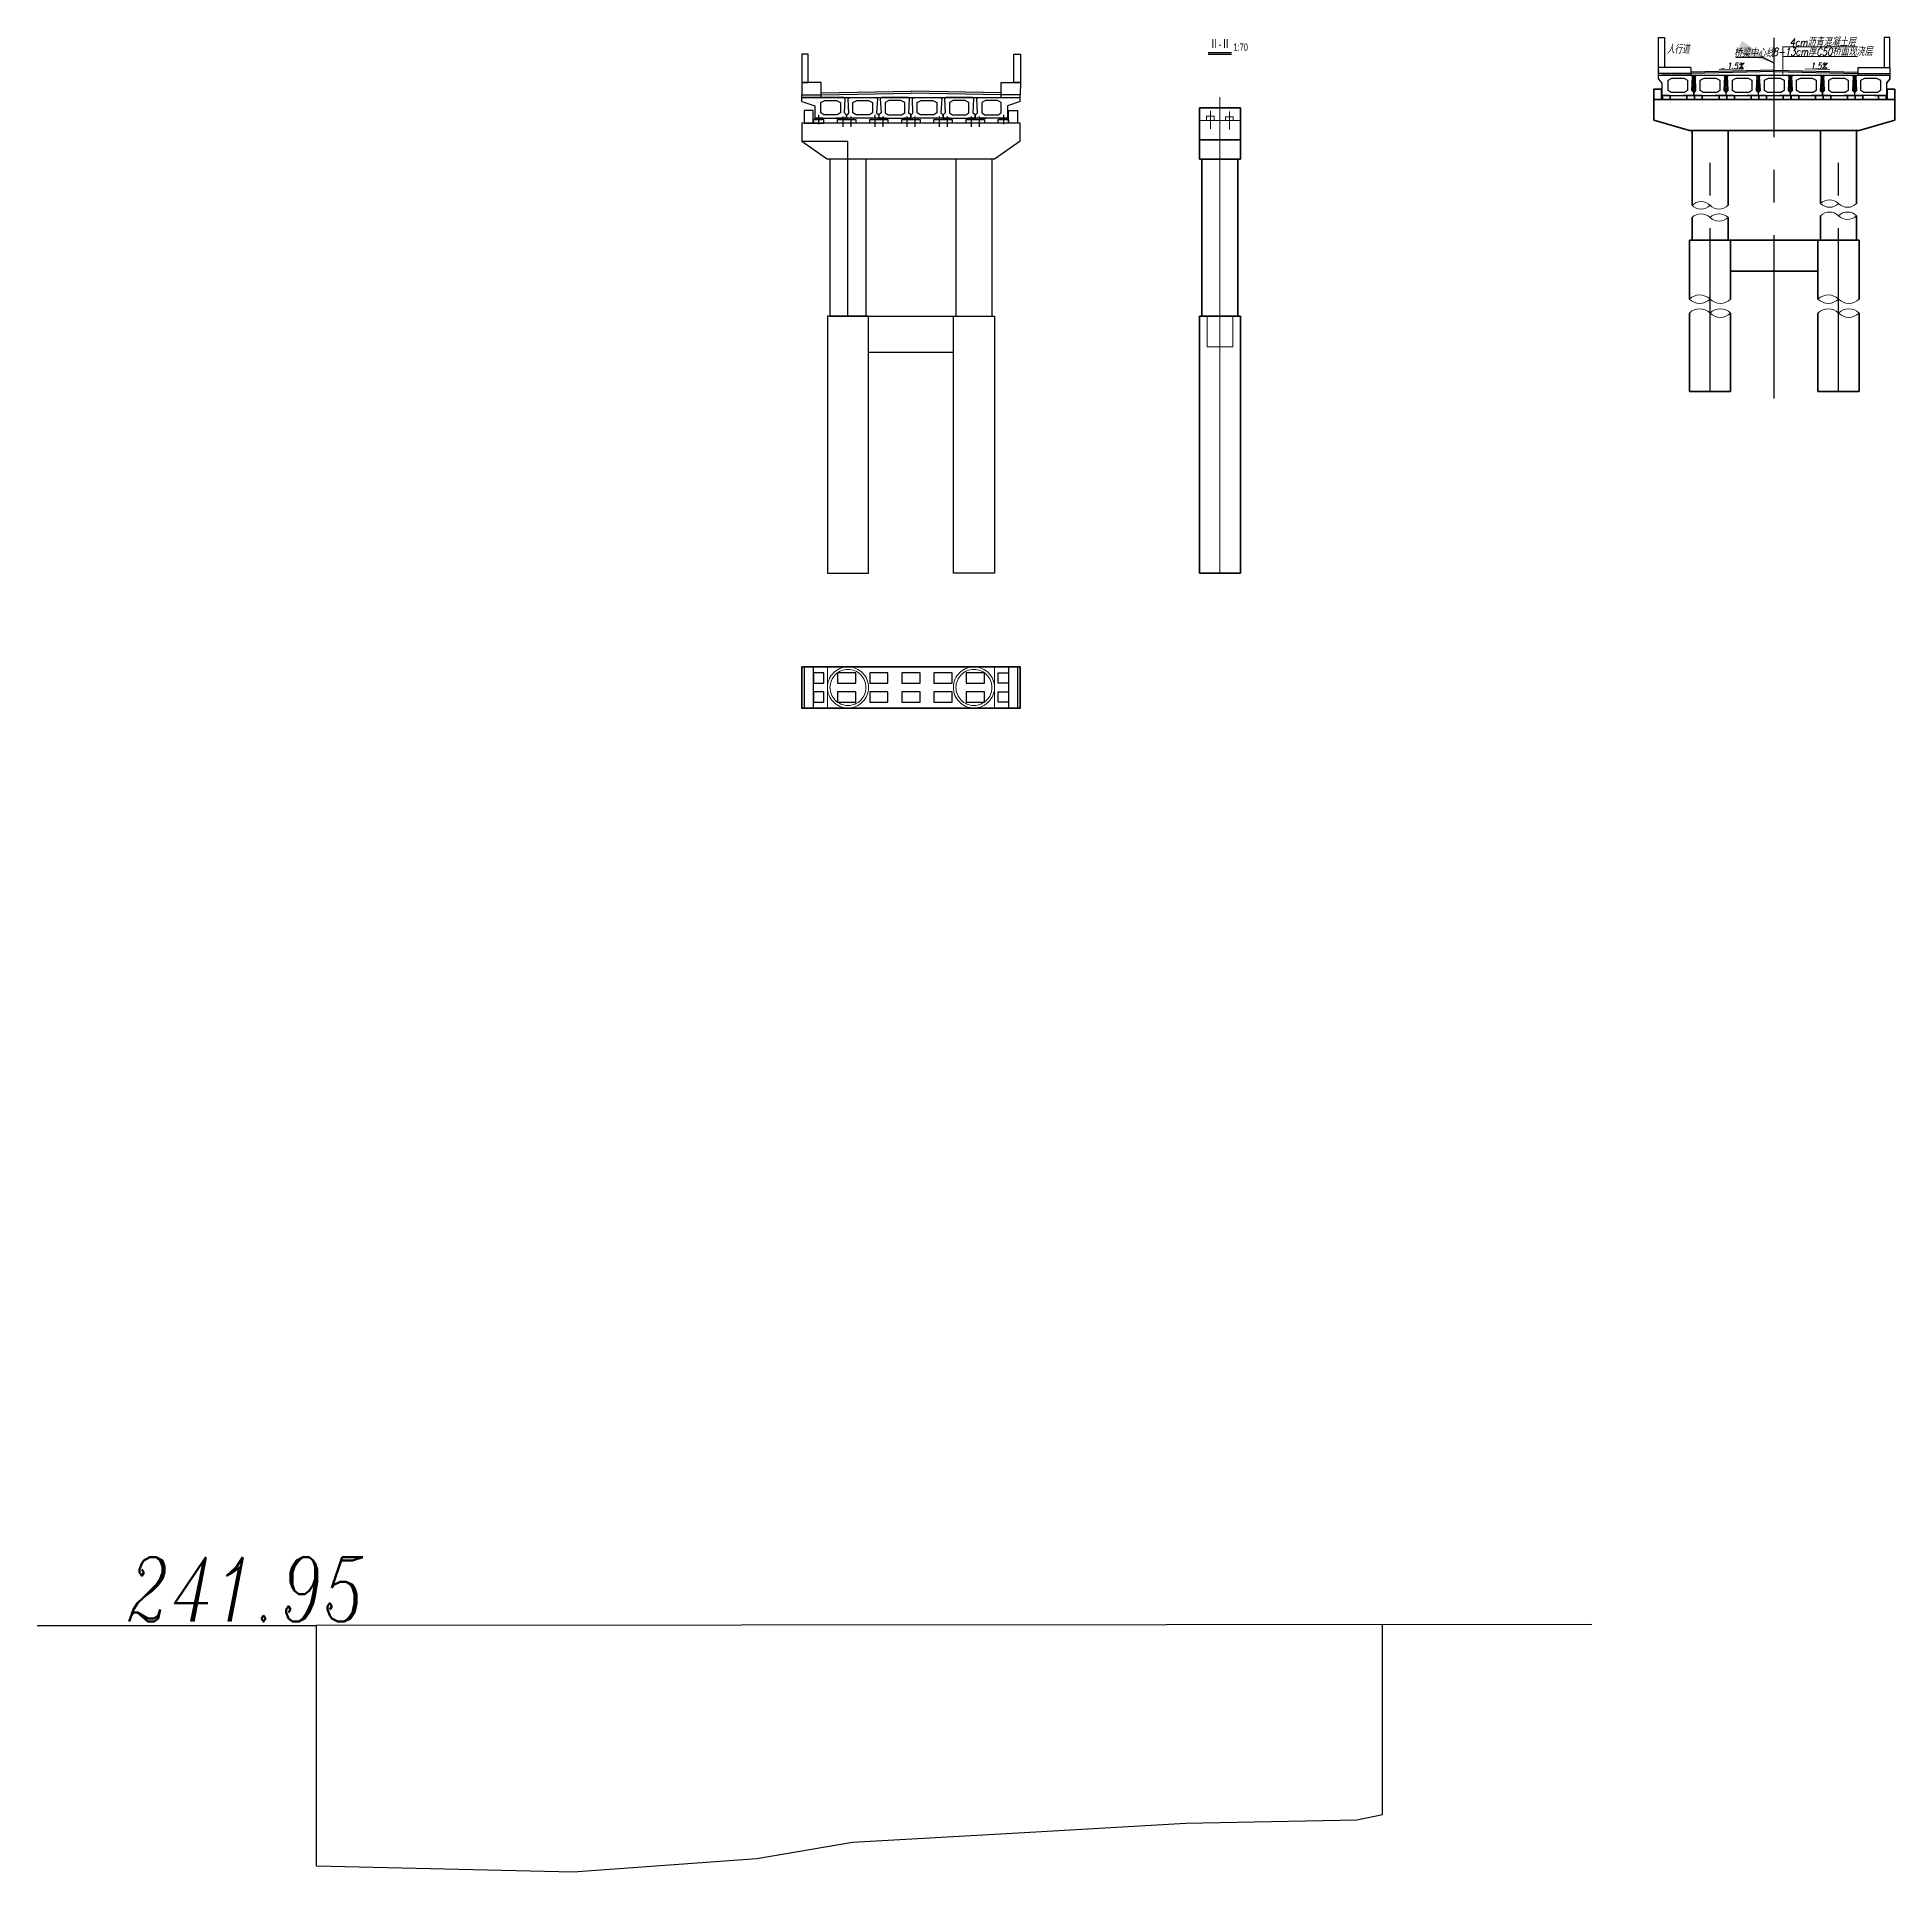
# Model space of a CAD drawing. Extents: x 453486 to 453811, y 3475287 to 3475420.
# Drawn here: x 453738.6 to 453810.9, y 3475323.1 to 3475394.5 of the extents above; entities that cross this region are included whole.
import ezdxf
from ezdxf.enums import TextEntityAlignment as Align

# ---------------------------------------------------------------- set-up
doc = ezdxf.new("R2010")
doc.units = 0
doc.header["$MEASUREMENT"] = 0
doc.linetypes.add('CENTER', pattern=[50.8, 31.75, -6.35, 6.35, -6.35])
doc.linetypes.add('DASHED', pattern=[19.05, 12.7, -6.35])
doc.layers.add('C35', color=1, linetype='Continuous')
doc.layers.add('PP-COM', color=7, linetype='Continuous')
for name, color, linetype, lineweight in [('Dim', 6, 'Continuous', 18), ('Fline', 6, 'Continuous', 18), ('工作线', 1, 'Continuous', 35), ('文字', 7, 'Continuous', 15), ('构造虚线', 6, 'DASHED', 20), ('标注', 3, 'Continuous', 15), ('结构轮廓', 1, 'Continuous', 35), ('轴线', 2, 'CENTER', 15)]:
    doc.layers.add(name, color=color, linetype=linetype, lineweight=lineweight)
doc.styles.add('fsdb', font='italc1.shx', dxfattribs={"width": 0.75, "bigfont": 'fsdb.shx'})
doc.styles.add('标题', font='fsdb_e.shx', dxfattribs={"width": 0.75, "height": 5, "bigfont": 'fsdb.shx'})
doc.styles.add('标题2', font='fsdb_e.shx', dxfattribs={"width": 0.75, "height": 4, "bigfont": 'fsdb.shx'})
doc.dimstyles.new('比例100', dxfattribs={"dimtxt": 2.5, "dimasz": 1.5, "dimexe": 1.5, "dimexo": 1.5, "dimgap": 0.2, "dimtad": 1, "dimdec": 1, "dimlfac": 100, "dimdsep": 46, "dimtxsty": 'fsdb', "dimcen": 0.09, "dimclrd": 6, "dimclre": 6, "dimclrt": 6, "dimadec": 1, "dimazin": 2, "dimtfac": 1, "dimtdec": 1, "dimtofl": 0, "dimtmove": 2, "dimatfit": 3, "dimfxl": 0, "dimtolj": 1, "dimtzin": 0, "dimarcsym": 0})
pattern_1 = [(45, (453073.714698, 3474962.102566), (-0.0294627796, 0.0294627796), [])]

msp = doc.modelspace()

# ---------------------------------------------------------------- texts
at = {"color": 6, "insert": (453742.15, 3475335.362), "char_height": 2.5, "width": 1.35607, "attachment_point": 1, "style": 'fsdb'}
msp.add_mtext('241.95', dxfattribs=at)
at = {"layer": 'Dim', "color": 6, "style": 'fsdb', "width": 0.75}
msp.add_text('人行道', height=0.3, dxfattribs=at).set_placement((453802.047, 3475393.861))
at = {"layer": '文字', "style": '标题', "width": 0.75}
msp.add_text('Ⅱ-Ⅱ', height=0.35, dxfattribs=at).set_placement((453784.657, 3475393.942), align=Align.BOTTOM_CENTER)
at = {"layer": '文字', "style": '标题2', "width": 0.75}
msp.add_text('1:70', height=0.28, dxfattribs=at).set_placement((453785.181, 3475393.886), align=Align.BOTTOM_LEFT)
at = {"layer": '标注', "color": 6, "style": 'fsdb', "width": 0.8}
for s, height, p in [('桥梁中心线', 0.3, (453804.651, 3475393.719)), ('1.5%', 0.25, (453804.383, 3475393.249)), ('1.5%', 0.25, (453807.632, 3475393.249))]:
    msp.add_text(s, height=height, dxfattribs=at).set_placement(p)
for s, p in [('8-13cm厚C50桥面现浇层', (453808.102, 3475393.962)), ('4cm沥青混凝土层', (453808.102, 3475394.33))]:
    msp.add_text(s, height=0.3, dxfattribs=at).set_placement(p, align=Align.MIDDLE)

# ---------------------------------------------------------------- blocks, each defined once
blk = doc.blocks.new('ewew')
at = {"layer": 'C35', "color": 1, "flags": 128}
blk.add_lwpolyline([(453906.033, 3475331.048), (453906.083, 3475330.998), (453906.053, 3475330.448), (453906.133, 3475330.368), (453906.133, 3475330.248), (453904.893, 3475330.248), (453904.893, 3475330.368), (453904.967, 3475330.442), (453904.943, 3475330.998), (453904.993, 3475331.048), (453906.033, 3475331.048)], dxfattribs=at)
at = {"layer": 'C35', "color": 1}
blk.add_lwpolyline([(453905.133, 3475330.848), (453905.283, 3475330.928), (453905.743, 3475330.928), (453905.893, 3475330.848), (453905.893, 3475330.448), (453905.773, 3475330.368), (453905.253, 3475330.368), (453905.133, 3475330.448), (453905.133, 3475330.848)], dxfattribs=at)
blk = doc.blocks.new('ewewe')
at = {"layer": 'C35', "color": 1}
for p, q in [((453909.428, 3475326.706), (453909.428, 3475326.866)), ((453911.068, 3475326.866), (453909.428, 3475326.866)), ((453911.118, 3475326.816), (453911.068, 3475326.866)), ((453911.088, 3475326.266), (453911.118, 3475326.816)), ((453909.428, 3475326.706), (453909.928, 3475326.546)), ((453909.928, 3475326.546), (453909.928, 3475326.066)), ((453909.928, 3475326.066), (453911.168, 3475326.066)), ((453911.168, 3475326.186), (453911.088, 3475326.266)), ((453911.168, 3475326.066), (453911.168, 3475326.186)), ((453911.168, 3475326.066), (453911.168, 3475326.186))]:
    blk.add_line(p, q, dxfattribs=at)
blk.add_lwpolyline([(453910.168, 3475326.666), (453910.318, 3475326.746), (453910.778, 3475326.746), (453910.928, 3475326.666), (453910.928, 3475326.266), (453910.808, 3475326.186), (453910.288, 3475326.186), (453910.168, 3475326.266), (453910.168, 3475326.666)], dxfattribs=at)
at = {"layer": '结构轮廓', "color": 1}
for p, q in [((453909.949, 3475326.066), (453910.248, 3475326.066)), ((453910.749, 3475326.066), (453911.048, 3475326.066))]:
    blk.add_line(p, q, dxfattribs=at)

# ---------------------------------------------------------------- hatches: boundary and pattern name
at = {"layer": 'Dim'}
h = msp.add_hatch(dxfattribs=at)
h.set_pattern_fill('ANSI31', color=6, scale=0.333333, style=0)
h.set_pattern_definition(pattern_1)
h.paths.add_polyline_path([(453803.15, 3475392.971), (453803.2, 3475393.021), (453802.99, 3475393.021), (453803.04, 3475392.971), (453803.01, 3475392.421), (453803.09, 3475392.341), (453803.09, 3475392.221), (453803.1, 3475392.221), (453803.1, 3475392.341), (453803.174, 3475392.415)])
h = msp.add_hatch(dxfattribs=at)
h.set_pattern_fill('ANSI31', color=4, scale=0.333333, style=0)
h.set_pattern_definition(pattern_1)
h.paths.add_polyline_path([(453804.4, 3475392.971), (453804.45, 3475393.021), (453804.24, 3475393.021), (453804.29, 3475392.971), (453804.26, 3475392.421), (453804.34, 3475392.341), (453804.34, 3475392.221), (453804.35, 3475392.221), (453804.35, 3475392.341), (453804.43, 3475392.421)])
h.paths.add_polyline_path([(453805.65, 3475392.971), (453805.7, 3475393.021), (453805.49, 3475393.021), (453805.54, 3475392.971), (453805.51, 3475392.421), (453805.59, 3475392.341), (453805.59, 3475392.221), (453805.6, 3475392.221), (453805.6, 3475392.341), (453805.68, 3475392.421)])
h.paths.add_polyline_path([(453806.9, 3475392.971), (453806.95, 3475393.021), (453806.74, 3475393.021), (453806.79, 3475392.971), (453806.76, 3475392.421), (453806.84, 3475392.341), (453806.84, 3475392.221), (453806.85, 3475392.221), (453806.85, 3475392.341), (453806.93, 3475392.421)])
h = msp.add_hatch(dxfattribs=at)
h.set_pattern_fill('ANSI31', color=4, scale=0.333333, style=0)
h.set_pattern_definition([(45, (453078.714697, 3474962.102566), (-0.0294627796, 0.0294627796), [])])
h.paths.add_polyline_path([(453808.15, 3475392.971), (453808.2, 3475393.021), (453807.99, 3475393.021), (453808.04, 3475392.971), (453808.01, 3475392.421), (453808.09, 3475392.341), (453808.09, 3475392.221), (453808.1, 3475392.221), (453808.1, 3475392.341), (453808.174, 3475392.415)])
h = msp.add_hatch(dxfattribs=at)
h.set_pattern_fill('ANSI31', color=4, scale=0.333333, style=0)
h.set_pattern_definition([(45, (453079.964697, 3474962.102566), (-0.0294627796, 0.0294627796), [])])
h.paths.add_polyline_path([(453809.4, 3475392.971), (453809.45, 3475393.021), (453809.24, 3475393.021), (453809.29, 3475392.971), (453809.26, 3475392.421), (453809.34, 3475392.341), (453809.34, 3475392.221), (453809.35, 3475392.221), (453809.35, 3475392.341), (453809.424, 3475392.415)])

# ---------------------------------------------------------------- linework, layer by layer
at = {"color": 4, "linetype": 'Continuous'}
for p, q in [((453769.14, 3475392.731), (453768.39, 3475392.731)), ((453768.39, 3475392.731), (453768.391, 3475392.251)), ((453769.14, 3475392.151), (453769.14, 3475392.731)), ((453776.143, 3475392.151), (453776.143, 3475392.731)), ((453776.143, 3475392.731), (453776.893, 3475392.731)), ((453776.893, 3475392.731), (453776.891, 3475392.251)), ((453768.39, 3475392.251), (453769.14, 3475392.251)), ((453768.391, 3475392.151), (453776.891, 3475392.151)), ((453769.14, 3475392.331), (453772.64, 3475392.401)), ((453769.141, 3475392.251), (453772.641, 3475392.321)), ((453776.141, 3475392.251), (453772.641, 3475392.321)), ((453776.143, 3475392.331), (453772.643, 3475392.401)), ((453776.893, 3475392.251), (453776.143, 3475392.251))]:
    msp.add_line(p, q, dxfattribs=at)
at = {"color": 4}
for p, q in [((453768.386, 3475391.149), (453768.386, 3475390.449)), ((453769.041, 3475391.47), (453769.041, 3475391.111)), ((453769.981, 3475391.411), (453769.981, 3475391.002)), ((453770.291, 3475391.411), (453770.291, 3475391.002)), ((453771.231, 3475391.47), (453771.231, 3475391.111)), ((453771.231, 3475391.411), (453771.231, 3475391.002)), ((453771.541, 3475391.411), (453771.541, 3475391.002)), ((453772.481, 3475391.411), (453772.481, 3475391.002)), ((453772.791, 3475391.411), (453772.791, 3475391.002)), ((453773.731, 3475391.411), (453773.731, 3475391.002)), ((453774.041, 3475391.411), (453774.041, 3475391.002)), ((453774.981, 3475391.411), (453774.981, 3475391.002)), ((453775.291, 3475391.411), (453775.291, 3475391.002)), ((453776.231, 3475391.47), (453776.231, 3475391.111)), ((453768.386, 3475390.449), (453769.386, 3475389.749)), ((453776.886, 3475390.449), (453775.886, 3475389.749)), ((453769.486, 3475389.749), (453769.486, 3475383.645)), ((453770.886, 3475389.749), (453770.886, 3475383.645)), ((453774.386, 3475389.749), (453774.386, 3475383.645)), ((453775.786, 3475389.749), (453775.786, 3475383.645)), ((453769.486, 3475383.645), (453775.786, 3475383.645)), ((453770.986, 3475382.245), (453774.286, 3475382.245)), ((453768.486, 3475370), (453768.486, 3475368.4)), ((453768.836, 3475370), (453768.836, 3475368.4)), ((453776.436, 3475370), (453776.436, 3475368.4)), ((453776.786, 3475370), (453776.786, 3475368.4))]:
    msp.add_line(p, q, dxfattribs=at)
for p in [(453768.386, 3475390.449), (453770.186, 3475383.645)]:
    msp.add_line(p, (453770.186, 3475390.449))
at = {"color": 6}
for p, q in [((453738.645, 3475332.707), (453749.494, 3475332.707)), ((453799.127, 3475332.744), (453749.494, 3475332.707)), ((453749.494, 3475332.707), (453749.494, 3475323.357)), ((453790.98, 3475325.357), (453790.98, 3475332.744)), ((453789.98, 3475325.157), (453790.98, 3475325.357))]:
    msp.add_line(p, q, dxfattribs=at)
at = {"color": 4, "linetype": 'Continuous'}
for points in [[(453768.39, 3475392.731), (453768.64, 3475392.731), (453768.64, 3475393.831), (453768.39, 3475393.831)], [(453776.893, 3475392.731), (453776.643, 3475392.731), (453776.643, 3475393.831), (453776.893, 3475393.831)]]:
    msp.add_lwpolyline(points, close=True, dxfattribs=at)
for points in [[(453768.391, 3475392.151), (453768.391, 3475392.251)], [(453776.891, 3475392.151), (453776.891, 3475392.251)]]:
    msp.add_lwpolyline(points, dxfattribs=at)
at = {"color": 4}
for points in [[(453776.886, 3475390.449), (453776.886, 3475391.149), (453768.386, 3475391.149), (453768.386, 3475390.449)], [(453775.886, 3475389.749), (453769.386, 3475389.749)]]:
    msp.add_lwpolyline(points, dxfattribs=at)
for points in [[(453768.486, 3475391.149), (453768.836, 3475391.149), (453768.836, 3475391.649), (453768.486, 3475391.649)], [(453768.841, 3475391.149), (453769.241, 3475391.149), (453769.241, 3475391.299), (453768.841, 3475391.299)], [(453768.916, 3475391.299), (453769.166, 3475391.299), (453769.166, 3475391.351), (453768.916, 3475391.351)], [(453769.781, 3475391.299), (453770.491, 3475391.299), (453770.491, 3475391.149), (453769.781, 3475391.149)], [(453769.856, 3475391.299), (453770.106, 3475391.299), (453770.106, 3475391.351), (453769.856, 3475391.351)], [(453770.166, 3475391.299), (453770.416, 3475391.299), (453770.416, 3475391.351), (453770.166, 3475391.351)], [(453771.031, 3475391.299), (453771.741, 3475391.299), (453771.741, 3475391.149), (453771.031, 3475391.149)], [(453771.106, 3475391.299), (453771.356, 3475391.299), (453771.356, 3475391.351), (453771.106, 3475391.351)], [(453771.106, 3475391.299), (453771.356, 3475391.299), (453771.356, 3475391.351), (453771.106, 3475391.351)], [(453771.416, 3475391.299), (453771.666, 3475391.299), (453771.666, 3475391.351), (453771.416, 3475391.351)], [(453772.281, 3475391.299), (453772.991, 3475391.299), (453772.991, 3475391.149), (453772.281, 3475391.149)], [(453772.356, 3475391.299), (453772.606, 3475391.299), (453772.606, 3475391.351), (453772.356, 3475391.351)], [(453772.666, 3475391.299), (453772.916, 3475391.299), (453772.916, 3475391.351), (453772.666, 3475391.351)], [(453773.531, 3475391.299), (453774.241, 3475391.299), (453774.241, 3475391.149), (453773.531, 3475391.149)], [(453773.606, 3475391.299), (453773.856, 3475391.299), (453773.856, 3475391.351), (453773.606, 3475391.351)], [(453773.916, 3475391.299), (453774.166, 3475391.299), (453774.166, 3475391.351), (453773.916, 3475391.351)], [(453774.781, 3475391.299), (453775.491, 3475391.299), (453775.491, 3475391.149), (453774.781, 3475391.149)], [(453774.856, 3475391.299), (453775.106, 3475391.299), (453775.106, 3475391.351), (453774.856, 3475391.351)], [(453775.166, 3475391.299), (453775.416, 3475391.299), (453775.416, 3475391.351), (453775.166, 3475391.351)], [(453776.431, 3475391.149), (453776.031, 3475391.149), (453776.031, 3475391.299), (453776.431, 3475391.299)], [(453776.356, 3475391.299), (453776.106, 3475391.299), (453776.106, 3475391.351), (453776.356, 3475391.351)], [(453776.786, 3475391.149), (453776.436, 3475391.149), (453776.436, 3475391.649), (453776.786, 3475391.649)], [(453769.386, 3475373.645), (453770.986, 3475373.645), (453770.986, 3475383.645), (453769.386, 3475383.645)], [(453775.886, 3475373.645), (453774.286, 3475373.645), (453774.286, 3475383.645), (453775.886, 3475383.645)], [(453768.841, 3475369.37), (453769.241, 3475369.37), (453769.241, 3475369.77), (453768.841, 3475369.77)], [(453769.781, 3475369.37), (453770.491, 3475369.37), (453770.491, 3475369.77), (453769.781, 3475369.77)], [(453771.031, 3475369.37), (453771.741, 3475369.37), (453771.741, 3475369.77), (453771.031, 3475369.77)], [(453772.281, 3475369.37), (453772.991, 3475369.37), (453772.991, 3475369.77), (453772.281, 3475369.77)], [(453773.531, 3475369.37), (453774.241, 3475369.37), (453774.241, 3475369.77), (453773.531, 3475369.77)], [(453774.781, 3475369.37), (453775.491, 3475369.37), (453775.491, 3475369.77), (453774.781, 3475369.77)], [(453776.431, 3475369.37), (453776.031, 3475369.37), (453776.031, 3475369.77), (453776.431, 3475369.77)], [(453768.841, 3475368.63), (453769.241, 3475368.63), (453769.241, 3475369.03), (453768.841, 3475369.03)], [(453769.781, 3475368.63), (453770.491, 3475368.63), (453770.491, 3475369.03), (453769.781, 3475369.03)], [(453771.031, 3475368.63), (453771.741, 3475368.63), (453771.741, 3475369.03), (453771.031, 3475369.03)], [(453772.281, 3475368.63), (453772.991, 3475368.63), (453772.991, 3475369.03), (453772.281, 3475369.03)], [(453773.531, 3475368.63), (453774.241, 3475368.63), (453774.241, 3475369.03), (453773.531, 3475369.03)], [(453774.781, 3475368.63), (453775.491, 3475368.63), (453775.491, 3475369.03), (453774.781, 3475369.03)], [(453776.431, 3475368.63), (453776.031, 3475368.63), (453776.031, 3475369.03), (453776.431, 3475369.03)]]:
    msp.add_lwpolyline(points, close=True, dxfattribs=at)
at = {"color": 6}
msp.add_lwpolyline([(453749.494, 3475323.357), (453759.493, 3475323.127), (453766.641, 3475323.643), (453770.363, 3475324.278), (453777.045, 3475324.659), (453783.335, 3475325.02), (453789.98, 3475325.157)], dxfattribs=at)
at = {"layer": 'C35', "color": 4}
for p, q in [((453802.97, 3475393.316), (453801.72, 3475393.316)), ((453801.72, 3475392.861), (453801.72, 3475393.316)), ((453802.97, 3475393.316), (453802.97, 3475393.021)), ((453809.47, 3475393.316), (453810.72, 3475393.316)), ((453809.47, 3475393.316), (453809.47, 3475393.021)), ((453810.72, 3475393.316), (453810.72, 3475393.021)), ((453801.72, 3475393.216), (453801.72, 3475393.156)), ((453802.97, 3475393.089), (453801.72, 3475393.089)), ((453801.72, 3475393.021), (453810.72, 3475393.021)), ((453801.72, 3475392.861), (453801.85, 3475392.701)), ((453802.99, 3475393.021), (453801.85, 3475393.021)), ((453801.85, 3475392.701), (453801.85, 3475392.221)), ((453806.22, 3475393.207), (453802.97, 3475393.133)), ((453806.22, 3475393.164), (453802.97, 3475393.089)), ((453803.04, 3475392.971), (453802.99, 3475393.021)), ((453803.01, 3475392.421), (453803.04, 3475392.971)), ((453803.15, 3475392.971), (453803.2, 3475393.021)), ((453803.174, 3475392.415), (453803.15, 3475392.971)), ((453803.2, 3475393.021), (453804.24, 3475393.021)), ((453804.24, 3475393.021), (453804.29, 3475392.971)), ((453804.29, 3475392.971), (453804.26, 3475392.421)), ((453804.4, 3475392.971), (453804.45, 3475393.021)), ((453804.43, 3475392.421), (453804.4, 3475392.971)), ((453804.45, 3475393.021), (453805.49, 3475393.021)), ((453805.49, 3475393.021), (453805.54, 3475392.971)), ((453805.54, 3475392.971), (453805.51, 3475392.421)), ((453805.65, 3475392.971), (453805.7, 3475393.021)), ((453805.68, 3475392.421), (453805.65, 3475392.971)), ((453805.7, 3475393.021), (453806.74, 3475393.021)), ((453806.22, 3475393.207), (453809.47, 3475393.133)), ((453806.22, 3475393.164), (453809.47, 3475393.089)), ((453806.74, 3475393.021), (453806.79, 3475392.971)), ((453806.79, 3475392.971), (453806.76, 3475392.421)), ((453806.9, 3475392.971), (453806.95, 3475393.021)), ((453806.93, 3475392.421), (453806.9, 3475392.971)), ((453806.95, 3475393.021), (453807.99, 3475393.021)), ((453807.99, 3475393.021), (453808.04, 3475392.971)), ((453808.04, 3475392.971), (453808.01, 3475392.421)), ((453808.15, 3475392.971), (453808.2, 3475393.021)), ((453808.18, 3475392.421), (453808.15, 3475392.971)), ((453808.2, 3475393.021), (453809.24, 3475393.021)), ((453809.24, 3475393.021), (453809.29, 3475392.971)), ((453809.29, 3475392.971), (453809.26, 3475392.421)), ((453809.4, 3475392.971), (453809.45, 3475393.021)), ((453809.43, 3475392.421), (453809.4, 3475392.971)), ((453809.47, 3475393.089), (453810.72, 3475393.089)), ((453810.59, 3475392.701), (453810.59, 3475392.221)), ((453801.85, 3475392.221), (453809.34, 3475392.221)), ((453801.85, 3475392.221), (453803.09, 3475392.221)), ((453803.09, 3475392.341), (453803.01, 3475392.421)), ((453803.09, 3475392.221), (453803.09, 3475392.341)), ((453803.09, 3475392.221), (453803.09, 3475392.341)), ((453803.1, 3475392.341), (453803.174, 3475392.415)), ((453803.1, 3475392.221), (453803.1, 3475392.341)), ((453804.26, 3475392.421), (453804.34, 3475392.341)), ((453804.34, 3475392.341), (453804.34, 3475392.221)), ((453804.35, 3475392.341), (453804.43, 3475392.421)), ((453804.35, 3475392.221), (453804.35, 3475392.341)), ((453805.51, 3475392.421), (453805.59, 3475392.341)), ((453805.59, 3475392.341), (453805.59, 3475392.221)), ((453805.6, 3475392.341), (453805.68, 3475392.421)), ((453805.6, 3475392.221), (453805.6, 3475392.341)), ((453806.76, 3475392.421), (453806.84, 3475392.341)), ((453806.84, 3475392.341), (453806.84, 3475392.221)), ((453806.85, 3475392.341), (453806.93, 3475392.421)), ((453806.85, 3475392.221), (453806.85, 3475392.341)), ((453808.01, 3475392.421), (453808.09, 3475392.341)), ((453808.09, 3475392.341), (453808.09, 3475392.221)), ((453808.1, 3475392.341), (453808.18, 3475392.421)), ((453808.1, 3475392.221), (453808.1, 3475392.341)), ((453809.26, 3475392.421), (453809.34, 3475392.341)), ((453809.34, 3475392.341), (453809.34, 3475392.221)), ((453809.35, 3475392.341), (453809.43, 3475392.421)), ((453809.35, 3475392.221), (453809.35, 3475392.341)), ((453810.59, 3475392.221), (453809.35, 3475392.221))]:
    msp.add_line(p, q, dxfattribs=at)
for points in [[(453801.72, 3475394.48), (453801.95, 3475394.48), (453801.95, 3475393.316), (453801.72, 3475393.316)], [(453810.72, 3475394.48), (453810.491, 3475394.48), (453810.491, 3475393.316), (453810.72, 3475393.316)]]:
    msp.add_lwpolyline(points, close=True, dxfattribs=at)
for points in [[(453802.09, 3475392.821), (453802.24, 3475392.901), (453802.7, 3475392.901), (453802.85, 3475392.821), (453802.85, 3475392.421), (453802.73, 3475392.341), (453802.21, 3475392.341), (453802.09, 3475392.421), (453802.09, 3475392.821)], [(453803.34, 3475392.821), (453803.49, 3475392.901), (453803.95, 3475392.901), (453804.1, 3475392.821), (453804.1, 3475392.421), (453803.98, 3475392.341), (453803.46, 3475392.341), (453803.34, 3475392.421), (453803.34, 3475392.821)], [(453804.59, 3475392.821), (453804.74, 3475392.901), (453805.2, 3475392.901), (453805.35, 3475392.821), (453805.35, 3475392.421), (453805.23, 3475392.341), (453804.71, 3475392.341), (453804.59, 3475392.421), (453804.59, 3475392.821)], [(453805.84, 3475392.821), (453805.99, 3475392.901), (453806.45, 3475392.901), (453806.6, 3475392.821), (453806.6, 3475392.421), (453806.48, 3475392.341), (453805.96, 3475392.341), (453805.84, 3475392.421), (453805.84, 3475392.821)], [(453807.09, 3475392.821), (453807.24, 3475392.901), (453807.7, 3475392.901), (453807.85, 3475392.821), (453807.85, 3475392.421), (453807.73, 3475392.341), (453807.21, 3475392.341), (453807.09, 3475392.421), (453807.09, 3475392.821)], [(453808.34, 3475392.821), (453808.49, 3475392.901), (453808.95, 3475392.901), (453809.1, 3475392.821), (453809.1, 3475392.421), (453808.98, 3475392.341), (453808.46, 3475392.341), (453808.34, 3475392.421), (453808.34, 3475392.821)], [(453809.59, 3475392.821), (453809.74, 3475392.901), (453810.2, 3475392.901), (453810.35, 3475392.821), (453810.35, 3475392.421), (453810.23, 3475392.341), (453809.71, 3475392.341), (453809.59, 3475392.421), (453809.59, 3475392.821)]]:
    msp.add_lwpolyline(points, dxfattribs=at)
at = {"layer": 'Fline'}
for points in [[(453804.42, 3475387.956, -0.416), (453803.72, 3475387.956, 0.408), (453803.02, 3475387.956, 0.416), (453803.72, 3475387.956, 0.416)], [(453803.02, 3475387.48, -0.416), (453803.72, 3475387.48, 0.408), (453804.42, 3475387.48, 0.416), (453803.72, 3475387.48, 0.416)], [(453809.42, 3475388.025, -0.416), (453808.72, 3475388.025, 0.408), (453808.02, 3475388.025, 0.416), (453808.72, 3475388.025, 0.416)], [(453808.02, 3475387.549, -0.416), (453808.72, 3475387.549, 0.408), (453809.42, 3475387.549, 0.416), (453808.72, 3475387.549, 0.416)], [(453804.52, 3475384.305, -0.416), (453803.72, 3475384.305, 0.408), (453802.92, 3475384.305, 0.416), (453803.72, 3475384.305, 0.416)], [(453802.92, 3475383.761, -0.416), (453803.72, 3475383.761, 0.408), (453804.52, 3475383.761, 0.416), (453803.72, 3475383.761, 0.416)], [(453809.52, 3475384.305, -0.416), (453808.72, 3475384.305, 0.408), (453807.92, 3475384.305, 0.416), (453808.72, 3475384.305, 0.416)], [(453807.92, 3475383.761, -0.416), (453808.72, 3475383.761, 0.408), (453809.52, 3475383.761, 0.416), (453808.72, 3475383.761, 0.416)]]:
    msp.add_lwpolyline(points, format="xyb", dxfattribs=at)
at = {"layer": 'PP-COM', "color": 6, "linetype": 'CENTER', "ltscale": 0.2}
for p, q in [((453806.22, 3475380.44), (453806.22, 3475394.474)), ((453803.72, 3475380.719), (453803.72, 3475390.871)), ((453808.72, 3475380.719), (453808.72, 3475390.871))]:
    msp.add_line(p, q, dxfattribs=at)
at = {"layer": '工作线'}
msp.add_line((453784.203, 3475393.886), (453785.111, 3475393.886), dxfattribs=at)
at = {"layer": '文字'}
msp.add_line((453784.203, 3475393.816), (453785.111, 3475393.816), dxfattribs=at)
at = {"layer": '构造虚线', "ltscale": 13.779528}
for p, q in [((453785.457, 3475391.249), (453783.857, 3475391.249)), ((453784.157, 3475383.645), (453784.157, 3475382.445)), ((453785.157, 3475383.645), (453785.157, 3475382.445)), ((453784.157, 3475382.445), (453785.157, 3475382.445)), ((453769.386, 3475370), (453769.386, 3475368.4)), ((453775.886, 3475370), (453775.886, 3475368.4))]:
    msp.add_line(p, q, dxfattribs=at)
at = {"layer": '构造虚线', "ltscale": 3.307087}
for p, q in [((453784.137, 3475391.249), (453784.137, 3475391.417)), ((453784.437, 3475391.417), (453784.437, 3475391.249))]:
    msp.add_line(p, q, dxfattribs=at)
at = {"layer": '构造虚线', "ltscale": 5.905512}
for p, q in [((453784.137, 3475391.417), (453784.437, 3475391.417)), ((453784.877, 3475391.399), (453785.177, 3475391.399))]:
    msp.add_line(p, q, dxfattribs=at)
at = {"layer": '构造虚线', "ltscale": 2.952756}
for p, q in [((453784.877, 3475391.249), (453784.877, 3475391.399)), ((453785.177, 3475391.399), (453785.177, 3475391.249))]:
    msp.add_line(p, q, dxfattribs=at)
at = {"layer": '构造虚线', "ltscale": 13.779528}
for centre in [(453770.186, 3475369.2), (453775.086, 3475369.2)]:
    msp.add_circle(centre, 0.7, dxfattribs=at)
for centre, start, end in [((453770.186, 3475369.2), 90, 270), ((453770.186, 3475369.2), 270, 90), ((453775.086, 3475369.2), 90, 270), ((453775.086, 3475369.2), 270, 90)]:
    msp.add_arc(centre, 0.8, start, end, dxfattribs=at)
at = {"layer": '标注', "color": 6}
for p, q in [((453806.553, 3475393.059), (453806.553, 3475394.115)), ((453806.553, 3475394.115), (453809.456, 3475394.115)), ((453804.29, 3475393.295), (453804.07, 3475393.24)), ((453804.07, 3475393.24), (453805.018, 3475393.268)), ((453806.553, 3475393.748), (453809.456, 3475393.748)), ((453808.371, 3475393.24), (453807.423, 3475393.268)), ((453808.151, 3475393.295), (453808.371, 3475393.24))]:
    msp.add_line(p, q, dxfattribs=at)
at = {"layer": '结构轮廓', "color": 4}
for p, q in [((453802.17, 3475393.071), (453802.17, 3475393.071)), ((453806.22, 3475393.071), (453806.22, 3475393.071)), ((453806.22, 3475393.071), (453806.22, 3475393.071)), ((453806.22, 3475393.071), (453806.22, 3475393.071)), ((453806.22, 3475393.071), (453806.22, 3475393.071)), ((453810.72, 3475392.861), (453810.59, 3475392.701)), ((453810.72, 3475392.861), (453810.72, 3475393.021)), ((453801.53, 3475392.471), (453801.83, 3475392.471)), ((453801.53, 3475392.071), (453801.53, 3475392.471)), ((453801.53, 3475392.071), (453810.91, 3475392.071)), ((453801.53, 3475392.071), (453801.53, 3475391.271)), ((453801.83, 3475392.471), (453801.83, 3475392.071)), ((453801.871, 3475392.071), (453801.871, 3475392.221)), ((453801.871, 3475392.221), (453802.17, 3475392.221)), ((453802.17, 3475392.071), (453802.17, 3475392.221)), ((453802.671, 3475392.221), (453802.97, 3475392.221)), ((453802.821, 3475392.071), (453802.821, 3475392.221)), ((453802.821, 3475392.221), (453803.12, 3475392.221)), ((453802.971, 3475392.221), (453803.27, 3475392.221)), ((453803.12, 3475392.071), (453803.12, 3475392.221)), ((453803.121, 3475392.071), (453803.121, 3475392.221)), ((453803.121, 3475392.221), (453803.42, 3475392.221)), ((453803.42, 3475392.071), (453803.42, 3475392.221)), ((453803.921, 3475392.221), (453804.22, 3475392.221)), ((453804.071, 3475392.071), (453804.071, 3475392.221)), ((453804.071, 3475392.221), (453804.37, 3475392.221)), ((453804.221, 3475392.221), (453804.52, 3475392.221)), ((453804.37, 3475392.071), (453804.37, 3475392.221)), ((453804.371, 3475392.071), (453804.371, 3475392.221)), ((453804.371, 3475392.221), (453804.67, 3475392.221)), ((453804.67, 3475392.071), (453804.67, 3475392.221)), ((453805.171, 3475392.221), (453805.47, 3475392.221)), ((453805.321, 3475392.071), (453805.321, 3475392.221)), ((453805.321, 3475392.221), (453805.62, 3475392.221)), ((453805.471, 3475392.221), (453805.77, 3475392.221)), ((453805.62, 3475392.071), (453805.62, 3475392.221)), ((453805.621, 3475392.071), (453805.621, 3475392.221)), ((453805.621, 3475392.221), (453805.92, 3475392.221)), ((453805.92, 3475392.071), (453805.92, 3475392.221)), ((453806.421, 3475392.221), (453806.72, 3475392.221)), ((453806.571, 3475392.071), (453806.571, 3475392.221)), ((453806.571, 3475392.221), (453806.87, 3475392.221)), ((453806.721, 3475392.221), (453807.02, 3475392.221)), ((453806.87, 3475392.071), (453806.87, 3475392.221)), ((453806.871, 3475392.071), (453806.871, 3475392.221)), ((453806.871, 3475392.221), (453807.17, 3475392.221)), ((453807.17, 3475392.071), (453807.17, 3475392.221)), ((453807.671, 3475392.221), (453807.97, 3475392.221)), ((453807.821, 3475392.071), (453807.821, 3475392.221)), ((453807.821, 3475392.221), (453808.12, 3475392.221)), ((453807.971, 3475392.221), (453808.27, 3475392.221)), ((453808.12, 3475392.071), (453808.12, 3475392.221)), ((453808.121, 3475392.071), (453808.121, 3475392.221)), ((453808.121, 3475392.221), (453808.42, 3475392.221)), ((453808.42, 3475392.071), (453808.42, 3475392.221)), ((453808.921, 3475392.221), (453809.22, 3475392.221)), ((453809.071, 3475392.071), (453809.071, 3475392.221)), ((453809.071, 3475392.221), (453809.37, 3475392.221)), ((453809.221, 3475392.221), (453809.52, 3475392.221)), ((453809.37, 3475392.071), (453809.37, 3475392.221)), ((453809.371, 3475392.071), (453809.371, 3475392.221)), ((453809.371, 3475392.221), (453809.67, 3475392.221)), ((453809.67, 3475392.071), (453809.67, 3475392.221)), ((453810.121, 3475392.221), (453810.42, 3475392.221)), ((453810.271, 3475392.071), (453810.271, 3475392.221)), ((453810.271, 3475392.221), (453810.57, 3475392.221)), ((453810.57, 3475392.071), (453810.57, 3475392.221)), ((453810.61, 3475392.471), (453810.91, 3475392.471)), ((453810.61, 3475392.071), (453810.61, 3475392.471)), ((453810.91, 3475392.471), (453810.91, 3475392.071)), ((453810.91, 3475392.071), (453810.91, 3475391.271)), ((453801.53, 3475391.271), (453802.92, 3475390.871)), ((453810.91, 3475391.271), (453809.52, 3475390.871)), ((453809.52, 3475390.871), (453802.92, 3475390.871)), ((453803.02, 3475387.956), (453803.02, 3475390.871)), ((453804.42, 3475387.956), (453804.42, 3475390.871)), ((453808.02, 3475388.025), (453808.02, 3475390.871)), ((453809.42, 3475388.025), (453809.42, 3475390.871)), ((453803.02, 3475386.594), (453803.02, 3475387.48)), ((453804.42, 3475386.594), (453804.42, 3475387.48)), ((453808.02, 3475386.594), (453808.02, 3475387.549)), ((453809.42, 3475386.594), (453809.42, 3475387.549)), ((453802.92, 3475386.594), (453809.52, 3475386.594)), ((453802.92, 3475384.305), (453802.92, 3475386.594)), ((453804.52, 3475384.305), (453804.52, 3475386.594)), ((453807.92, 3475384.305), (453807.92, 3475386.594)), ((453809.52, 3475384.305), (453809.52, 3475386.594)), ((453804.52, 3475385.394), (453807.92, 3475385.394)), ((453802.92, 3475380.719), (453802.92, 3475383.761)), ((453804.52, 3475380.719), (453804.52, 3475383.761)), ((453807.92, 3475380.719), (453807.92, 3475383.761)), ((453809.52, 3475380.719), (453809.52, 3475383.761)), ((453804.52, 3475380.719), (453802.92, 3475380.719)), ((453809.52, 3475380.719), (453807.92, 3475380.719))]:
    msp.add_line(p, q, dxfattribs=at)
at = {"layer": '结构轮廓'}
for p, q in [((453785.457, 3475391.749), (453783.857, 3475391.749)), ((453783.857, 3475391.249), (453783.857, 3475391.749)), ((453783.857, 3475390.499), (453783.857, 3475391.249)), ((453785.457, 3475391.249), (453785.457, 3475391.749)), ((453785.457, 3475391.249), (453785.457, 3475390.499)), ((453783.857, 3475389.749), (453783.857, 3475390.499)), ((453783.857, 3475390.499), (453785.457, 3475390.499)), ((453785.457, 3475390.499), (453785.457, 3475389.749)), ((453785.457, 3475389.749), (453783.857, 3475389.749)), ((453783.957, 3475383.645), (453783.957, 3475389.749)), ((453785.357, 3475389.749), (453785.357, 3475383.645)), ((453783.857, 3475373.645), (453783.857, 3475383.645)), ((453783.857, 3475383.645), (453785.457, 3475383.645)), ((453785.457, 3475373.645), (453785.457, 3475383.645)), ((453783.857, 3475373.645), (453785.457, 3475373.645))]:
    msp.add_line(p, q, dxfattribs=at)
at = {"layer": '结构轮廓', "color": 4, "flags": 128}
msp.add_lwpolyline([(453768.386, 3475370), (453776.886, 3475370), (453776.886, 3475368.4), (453768.386, 3475368.4)], close=True, dxfattribs=at)
at = {"layer": '轴线', "ltscale": 13.740157}
for p, q in [((453784.657, 3475392.158), (453784.657, 3475383.645)), ((453784.287, 3475391.627), (453784.287, 3475390.927)), ((453785.027, 3475391.609), (453785.027, 3475390.909)), ((453784.657, 3475383.645), (453784.657, 3475373.645))]:
    msp.add_line(p, q, dxfattribs=at)

# ---------------------------------------------------------------- block references
at = {"color": 4, "linetype": 'Continuous'}
for name, p in [('ewewe', (-141.037, 65.285)), ('ewew', (-134.752, 61.103)), ('ewew', (-132.252, 61.103))]:
    msp.add_blockref(name, p, dxfattribs=at)
at = {"color": 4, "linetype": 'Continuous', "xscale": -1}
for name, p in [('ewew', (907677.525, 61.103)), ('ewew', (907680.025, 61.103)), ('ewewe', (907686.319, 65.285))]:
    msp.add_blockref(name, p, dxfattribs=at)

msp.set_redraw_order([(e.dxf.handle, doc.entitydb.next_handle()) for e in msp.query("TEXT MTEXT ATTDEF DIMENSION ARC_DIMENSION")])  # texts and dimensions are drawn at this point

# ---------------------------------------------------------------- leaders
at = {"color": 4, "linetype": 'Continuous'}
msp.add_leader([(453806.22, 3475393.491), (453805.767, 3475393.703), (453804.725, 3475393.703)], dimstyle='比例100', override={"dimlfac": 3.3333, "dimtxsty": 'fsdb'}, dxfattribs=at)

doc.saveas('drawing.dxf')
